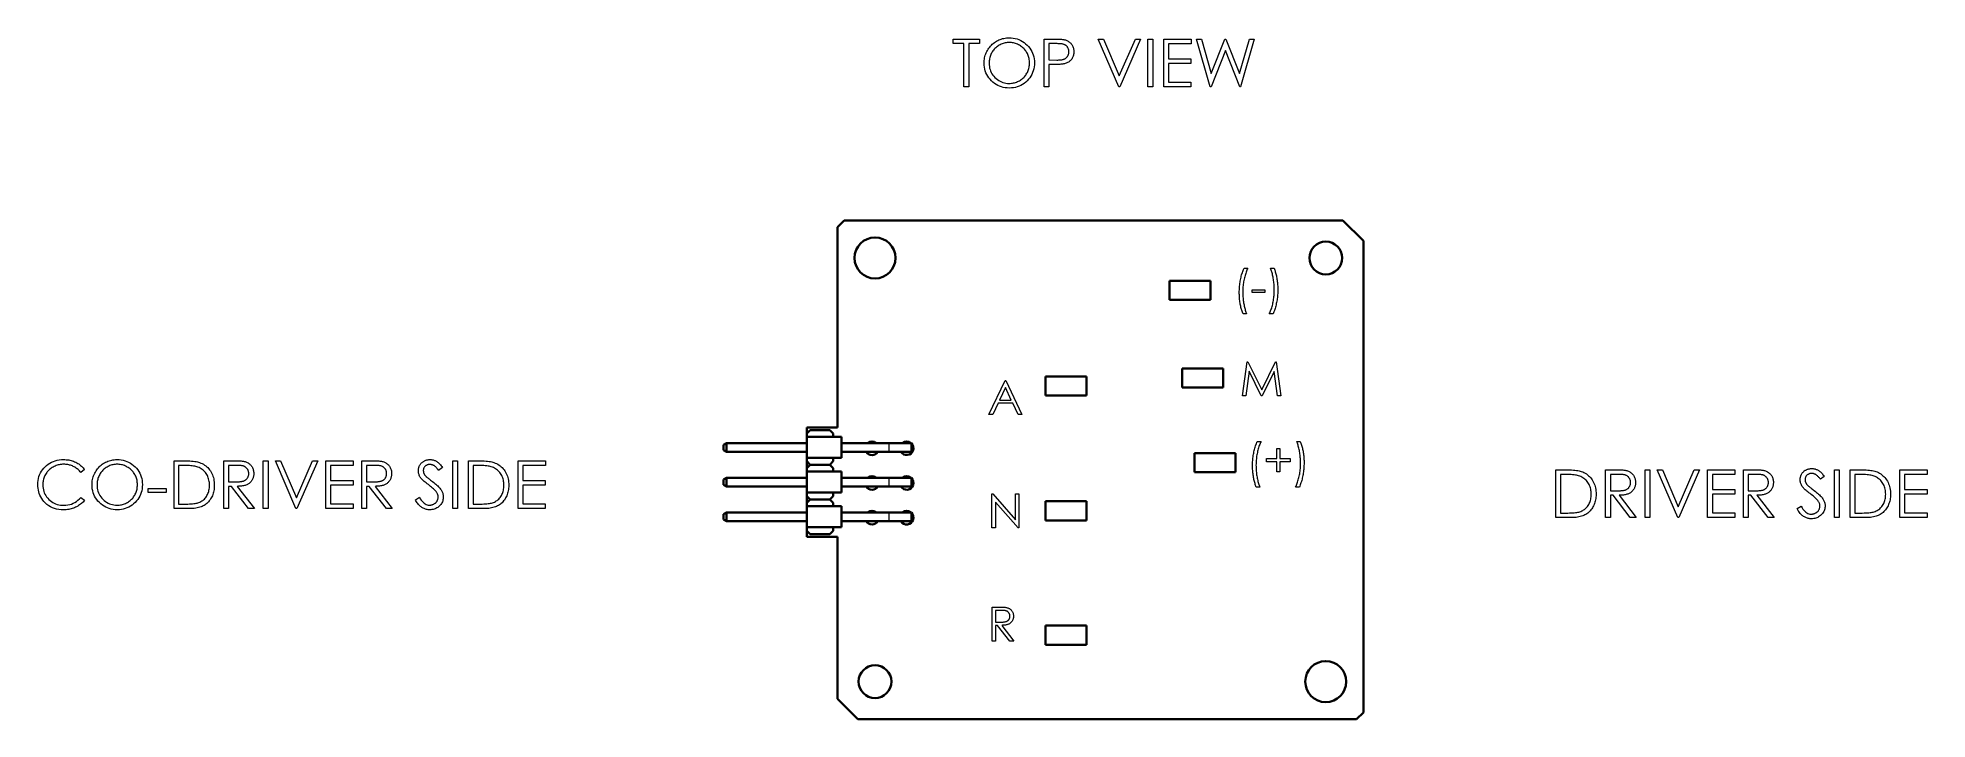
# Model space of a CAD drawing. Extents: x 75 to 213, y 87 to 137.
import ezdxf

# ---------------------------------------------------------------- set-up
doc = ezdxf.new("R2010")
doc.units = 0

msp = doc.modelspace()

# ---------------------------------------------------------------- linework, layer by layer
at = {"color": 7, "lineweight": 35}
for p, q in [((133.925003, 123.25), (133.425003, 122.75)), ((133.925003, 123.25), (170.425003, 123.25)), ((170.425003, 123.25), (171.925003, 121.75)), ((133.425003, 108.099998), (133.425003, 122.75)), ((171.925003, 121.75), (171.925003, 87.25)), ((157.725006, 118.830002), (160.725006, 118.830002)), ((157.725006, 117.43), (157.725006, 118.830002)), ((160.725006, 118.830002), (160.725006, 117.43)), ((160.725006, 117.43), (157.725006, 117.43)), ((158.665009, 112.419998), (161.665009, 112.419998)), ((158.665009, 111.020004), (158.665009, 112.419998)), ((161.665009, 112.419998), (161.665009, 111.020004)), ((148.665009, 111.830002), (151.665009, 111.830002)), ((148.665009, 110.43), (148.665009, 111.830002)), ((151.665009, 111.830002), (151.665009, 110.43)), ((161.665009, 111.020004), (158.665009, 111.020004)), ((151.665009, 110.43), (148.665009, 110.43)), ((133.425003, 108.099998), (131.175003, 108.099998)), ((131.175003, 108.099998), (131.175003, 106.959999)), ((131.175003, 107.660004), (131.425003, 107.910004)), ((131.425003, 107.910004), (132.865005, 107.910004)), ((132.865005, 107.910004), (133.115005, 107.660004)), ((125.075005, 106.834999), (125.291512, 106.959999)), ((125.075005, 106.834999), (125.075005, 106.445)), ((125.291512, 106.959999), (125.291512, 106.32)), ((125.291512, 106.959999), (131.175003, 106.959999)), ((125.291512, 106.959999), (131.175003, 106.959999)), ((131.175003, 107.410004), (131.175003, 107.660004)), ((131.175003, 107.410004), (131.175003, 105.870003)), ((131.175003, 107.410004), (133.115005, 107.410004)), ((133.115005, 107.410004), (133.115005, 107.660004)), ((133.714996, 107.410004), (133.115005, 107.410004)), ((133.714996, 107.410004), (133.714996, 105.870003)), ((133.714996, 106.959999), (137.195007, 106.959999)), ((133.714996, 106.959999), (134.654999, 106.959999)), ((136.294998, 106.959999), (134.654999, 106.959999)), ((138.835007, 106.959999), (137.195007, 106.959999)), ((138.835007, 106.959999), (138.835007, 106.32)), ((125.075005, 106.445), (125.291512, 106.32)), ((125.291512, 106.32), (131.175003, 106.32)), ((131.175003, 106.32), (131.175003, 104.419998)), ((131.175003, 105.870003), (133.115005, 105.870003)), ((131.175003, 105.620003), (131.175003, 105.870003)), ((131.175003, 105.620003), (131.425003, 105.370003)), ((131.175003, 105.120003), (131.425003, 105.370003)), ((131.425003, 105.370003), (132.865005, 105.370003)), ((132.865005, 105.370003), (133.115005, 105.620003)), ((132.865005, 105.370003), (133.115005, 105.120003)), ((133.115005, 105.620003), (133.115005, 105.870003)), ((133.714996, 105.870003), (133.115005, 105.870003)), ((133.714996, 106.32), (137.195007, 106.32)), ((137.195007, 106.32), (138.835007, 106.32)), ((159.574997, 106.220001), (162.574997, 106.220001)), ((159.574997, 104.82), (159.574997, 106.220001)), ((162.574997, 106.220001), (162.574997, 104.82)), ((125.075005, 104.294998), (125.291512, 104.419998)), ((125.075005, 104.294998), (125.075005, 103.904999)), ((125.075005, 103.904999), (125.291512, 103.779999)), ((125.291512, 104.419998), (125.291512, 103.779999)), ((125.291512, 104.419998), (131.175003, 104.419998)), ((125.291512, 104.419998), (131.175003, 104.419998)), ((125.291512, 103.779999), (131.175003, 103.779999)), ((131.175003, 104.870003), (131.175003, 105.120003)), ((131.175003, 104.870003), (131.175003, 103.330002)), ((131.175003, 104.870003), (133.115005, 104.870003)), ((131.175003, 103.779999), (131.175003, 101.879997)), ((133.115005, 104.870003), (133.115005, 105.120003)), ((133.714996, 104.870003), (133.115005, 104.870003)), ((133.714996, 104.870003), (133.714996, 103.330002)), ((133.714996, 104.419998), (137.195007, 104.419998)), ((133.714996, 104.419998), (134.654999, 104.419998)), ((133.714996, 103.779999), (137.195007, 103.779999)), ((136.294998, 104.419998), (134.654999, 104.419998)), ((138.835007, 104.419998), (137.195007, 104.419998)), ((137.195007, 103.779999), (138.835007, 103.779999)), ((138.835007, 104.419998), (138.835007, 103.779999)), ((162.574997, 104.82), (159.574997, 104.82)), ((131.175003, 103.330002), (133.115005, 103.330002)), ((131.175003, 103.080002), (131.175003, 103.330002)), ((131.175003, 103.080002), (131.425003, 102.830002)), ((131.175003, 102.580002), (131.425003, 102.830002)), ((131.175003, 102.330002), (131.175003, 102.580002)), ((131.425003, 102.830002), (132.865005, 102.830002)), ((132.865005, 102.830002), (133.115005, 103.080002)), ((132.865005, 102.830002), (133.115005, 102.580002)), ((133.115005, 103.080002), (133.115005, 103.330002)), ((133.714996, 103.330002), (133.115005, 103.330002)), ((133.115005, 102.330002), (133.115005, 102.580002)), ((148.665009, 102.700005), (151.665009, 102.700005)), ((148.665009, 101.300003), (148.665009, 102.700005)), ((151.665009, 102.700005), (151.665009, 101.300003)), ((125.075005, 101.755005), (125.291512, 101.880005)), ((125.075005, 101.755005), (125.075005, 101.365005)), ((125.075005, 101.365005), (125.291512, 101.240005)), ((125.291512, 101.880005), (125.291512, 101.240005)), ((125.291512, 101.880005), (131.175003, 101.880005)), ((125.291512, 101.880005), (131.175003, 101.880005)), ((125.291512, 101.240005), (131.175003, 101.240005)), ((131.175003, 102.330002), (131.175003, 100.790001)), ((131.175003, 102.330002), (133.115005, 102.330002)), ((131.175003, 101.239998), (131.175003, 100.099998)), ((133.714996, 102.330002), (133.115005, 102.330002)), ((133.714996, 102.330002), (133.714996, 100.790001)), ((133.714996, 101.880005), (137.195007, 101.880005)), ((133.714996, 101.880005), (134.654999, 101.880005)), ((133.714996, 101.240005), (137.195007, 101.240005)), ((136.294998, 101.880005), (134.654999, 101.880005)), ((138.835007, 101.880005), (137.195007, 101.880005)), ((137.195007, 101.240005), (138.835007, 101.240005)), ((138.835007, 101.880005), (138.835007, 101.240005)), ((151.665009, 101.300003), (148.665009, 101.300003)), ((131.175003, 100.540001), (131.175003, 100.790001)), ((131.175003, 100.790001), (133.115005, 100.790001)), ((131.175003, 100.540001), (131.425003, 100.290001)), ((131.175003, 100.099998), (133.425003, 100.099998)), ((131.425003, 100.290001), (132.865005, 100.290001)), ((132.865005, 100.290001), (133.115005, 100.540001)), ((133.115005, 100.540001), (133.115005, 100.790001)), ((133.714996, 100.790001), (133.115005, 100.790001)), ((133.425003, 88.25), (133.425003, 100.099998)), ((148.665009, 93.599998), (151.665009, 93.599998)), ((148.665009, 92.200005), (148.665009, 93.599998)), ((151.665009, 93.599998), (151.665009, 92.200005)), ((151.665009, 92.200005), (148.665009, 92.200005)), ((133.425003, 88.25), (134.925003, 86.75)), ((171.925003, 87.25), (171.425003, 86.75)), ((171.425003, 86.75), (134.925003, 86.75))]:
    msp.add_line(p, q, dxfattribs=at)
at = {"color": 7, "lineweight": 13}
for p, q in [((137.195007, 106.959999), (137.195007, 106.32)), ((137.195007, 104.419998), (137.195007, 103.779999)), ((137.195007, 101.880005), (137.195007, 101.240005))]:
    msp.add_line(p, q, dxfattribs=at)
for points in [[(141.893677, 136.182465), (141.893677, 136.522705), (143.813797, 136.522705), (143.813797, 136.182465), (143.033371, 136.182465), (143.033371, 133.022705), (142.676468, 133.022705), (142.676468, 136.182465)], [(145.983749, 136.610733), (146.140091, 136.605438), (146.29126, 136.589523), (146.437225, 136.562988), (146.578003, 136.525848), (146.713608, 136.478088), (146.844025, 136.419724), (146.969238, 136.350754), (147.089279, 136.271164), (147.204132, 136.180954), (147.313797, 136.080154), (147.415512, 135.971573), (147.506516, 135.858109), (147.586823, 135.739731), (147.656418, 135.61647), (147.715302, 135.488297), (147.763489, 135.355209), (147.800964, 135.217239), (147.827728, 135.074356), (147.843796, 134.926575), (147.849152, 134.773895), (147.843811, 134.622528), (147.827774, 134.475815), (147.801071, 134.333771), (147.763687, 134.196381), (147.715607, 134.06366), (147.656845, 133.935608), (147.587402, 133.81221), (147.507278, 133.693481), (147.416473, 133.579422), (147.314987, 133.470016), (147.205811, 133.368301), (147.091949, 133.277298), (146.973389, 133.196991), (146.850159, 133.127396), (146.722229, 133.068512), (146.589615, 133.020325), (146.452316, 132.982849), (146.310333, 132.956085), (146.163666, 132.940018), (146.012299, 132.934677), (145.859116, 132.940002), (145.710785, 132.955994), (145.567322, 132.982635), (145.428696, 133.019943), (145.294937, 133.067917), (145.166016, 133.126541), (145.041962, 133.195831), (144.92276, 133.275772), (144.808411, 133.366379), (144.698914, 133.467636), (144.597198, 133.576477), (144.50618, 133.689774), (144.425873, 133.807556), (144.356277, 133.92981), (144.297394, 134.056519), (144.249207, 134.187729), (144.211746, 134.323395), (144.184967, 134.463531), (144.168915, 134.608154), (144.163559, 134.757233), (144.166, 134.857391), (144.173309, 134.956055), (144.185501, 135.053253), (144.202576, 135.148972), (144.224533, 135.243225), (144.251358, 135.335983), (144.283066, 135.427277), (144.319641, 135.517105), (144.361099, 135.605453), (144.40744, 135.692322), (144.457993, 135.776581), (144.512085, 135.857117), (144.569717, 135.933899), (144.630905, 136.006958), (144.695633, 136.076279), (144.763916, 136.141876), (144.835724, 136.20372), (144.911102, 136.261841), (144.990005, 136.316208), (145.072464, 136.366852), (145.157379, 136.413193), (145.243683, 136.454651), (145.33136, 136.491241), (145.42041, 136.522949), (145.510849, 136.549774), (145.602676, 136.571716), (145.695877, 136.588791), (145.790451, 136.600983), (145.886414, 136.608307)], [(146.000397, 136.268112), (145.923248, 136.266098), (145.846893, 136.260025), (145.771347, 136.249908), (145.696609, 136.235764), (145.622681, 136.21756), (145.549561, 136.195313), (145.477264, 136.169022), (145.405762, 136.138687), (145.335068, 136.104294), (145.265182, 136.065872), (145.197235, 136.024017), (145.132324, 135.979355), (145.070465, 135.9319), (145.011642, 135.881622), (144.955872, 135.828537), (144.903152, 135.772644), (144.85347, 135.713943), (144.806839, 135.652435), (144.763245, 135.58812), (144.722702, 135.521011), (144.685638, 135.451691), (144.652466, 135.380814), (144.623199, 135.308365), (144.597839, 135.234344), (144.57637, 135.158752), (144.558807, 135.081589), (144.545151, 135.002853), (144.5354, 134.922562), (144.529541, 134.840683), (144.527588, 134.757233), (144.531921, 134.634506), (144.544876, 134.51564), (144.566467, 134.400665), (144.596695, 134.289551), (144.635559, 134.182327), (144.68306, 134.078979), (144.739197, 133.979523), (144.803986, 133.883926), (144.877396, 133.792221), (144.959442, 133.704391), (145.047592, 133.622787), (145.139282, 133.549774), (145.234512, 133.485352), (145.333282, 133.42952), (145.435608, 133.382278), (145.541473, 133.343628), (145.650894, 133.313568), (145.763855, 133.292099), (145.880356, 133.279205), (146.000397, 133.274918), (146.081177, 133.276886), (146.160721, 133.282806), (146.239059, 133.292694), (146.316193, 133.306519), (146.392105, 133.32428), (146.466797, 133.346008), (146.540283, 133.371689), (146.612564, 133.401306), (146.683624, 133.434875), (146.753464, 133.472397), (146.821182, 133.513351), (146.885849, 133.557205), (146.947479, 133.603958), (147.006058, 133.65361), (147.061584, 133.706161), (147.114075, 133.761627), (147.163513, 133.819992), (147.209915, 133.881271), (147.253265, 133.945435), (147.293564, 134.012512), (147.330414, 134.081787), (147.363373, 134.152603), (147.392471, 134.22493), (147.417679, 134.298782), (147.439011, 134.374161), (147.456467, 134.451065), (147.470032, 134.529495), (147.479736, 134.609436), (147.48555, 134.690903), (147.487488, 134.773895), (147.48555, 134.856369), (147.479736, 134.937256), (147.470032, 135.016556), (147.456467, 135.094254), (147.439011, 135.170349), (147.417679, 135.244858), (147.392471, 135.31778), (147.363388, 135.389099), (147.330414, 135.458817), (147.293564, 135.526947), (147.253204, 135.592941), (147.209671, 135.65625), (147.162979, 135.716858), (147.113129, 135.77478), (147.060104, 135.830017), (147.003906, 135.882568), (146.944565, 135.932434), (146.88205, 135.979599), (146.81636, 136.024078), (146.747513, 136.065872), (146.676651, 136.104294), (146.60495, 136.138687), (146.532379, 136.169022), (146.458954, 136.195313), (146.384659, 136.21756), (146.309525, 136.235764), (146.233536, 136.249908), (146.156677, 136.260025), (146.078964, 136.266098)], [(148.548676, 136.522705), (149.245819, 136.522705), (149.361832, 136.522186), (149.470047, 136.520615), (149.57045, 136.51799), (149.663055, 136.514328), (149.747849, 136.509613), (149.824844, 136.50386), (149.894043, 136.497055), (149.955429, 136.489197), (150.009003, 136.480301), (150.054794, 136.470367), (150.113647, 136.454056), (150.170334, 136.434616), (150.224823, 136.412079), (150.277115, 136.386414), (150.327225, 136.357635), (150.375137, 136.325745), (150.420868, 136.290726), (150.464417, 136.252609), (150.505768, 136.211365), (150.544937, 136.166992), (150.5811, 136.119904), (150.613449, 136.070435), (150.642014, 136.018631), (150.666748, 135.964462), (150.687683, 135.907944), (150.704819, 135.849075), (150.71814, 135.787842), (150.727661, 135.724243), (150.733368, 135.65831), (150.735275, 135.590012), (150.733429, 135.521286), (150.727859, 135.455002), (150.718567, 135.391174), (150.705582, 135.329803), (150.688873, 135.270874), (150.668472, 135.214401), (150.644333, 135.160385), (150.616501, 135.10881), (150.584946, 135.059692), (150.549683, 135.013016), (150.511169, 134.969055), (150.469833, 134.92807), (150.425705, 134.89006), (150.378754, 134.855026), (150.32901, 134.822968), (150.276443, 134.793884), (150.221085, 134.767761), (150.162903, 134.744629), (150.101929, 134.724457), (150.038132, 134.707275), (149.986404, 134.696426), (149.926392, 134.686722), (149.858109, 134.678146), (149.78154, 134.670731), (149.696701, 134.664444), (149.603577, 134.659302), (149.502167, 134.655304), (149.392471, 134.652451), (149.274506, 134.650742), (149.148254, 134.650177), (148.898438, 134.650177), (148.898438, 133.022705), (148.548676, 133.022705)], [(148.898438, 136.182465), (148.898438, 134.992798), (149.490891, 134.985657), (149.560822, 134.986313), (149.626892, 134.988266), (149.689102, 134.991547), (149.747467, 134.996124), (149.801987, 135.002014), (149.852646, 135.009216), (149.899445, 135.017715), (149.942383, 135.027527), (149.981476, 135.038651), (150.016724, 135.051086), (150.049316, 135.064987), (150.08049, 135.08049), (150.110229, 135.097626), (150.138535, 135.116379), (150.165421, 135.136749), (150.190887, 135.158722), (150.21492, 135.182327), (150.237518, 135.20755), (150.258698, 135.23439), (150.278442, 135.262848), (150.296524, 135.292465), (150.312714, 135.322754), (150.326981, 135.353745), (150.339355, 135.385437), (150.349823, 135.417801), (150.358398, 135.450867), (150.365051, 135.484619), (150.369812, 135.519058), (150.372665, 135.554184), (150.373627, 135.590012), (150.372665, 135.624924), (150.369812, 135.659241), (150.365051, 135.692978), (150.358398, 135.726105), (150.349823, 135.758636), (150.339355, 135.790588), (150.326981, 135.82193), (150.312714, 135.852692), (150.296524, 135.882843), (150.278442, 135.912399), (150.258804, 135.940826), (150.237946, 135.96756), (150.215881, 135.992599), (150.192596, 136.015961), (150.168106, 136.037613), (150.142395, 136.057587), (150.115479, 136.075882), (150.087341, 136.092468), (150.057983, 136.107376), (150.02742, 136.120605), (149.994263, 136.132355), (149.957138, 136.142868), (149.916031, 136.152145), (149.870956, 136.160187), (149.821915, 136.166992), (149.76889, 136.172562), (149.711884, 136.176895), (149.650925, 136.179993), (149.585968, 136.181839), (149.517059, 136.182465)], [(152.517395, 136.522705), (152.898087, 136.522705), (154.056824, 133.817398), (155.236984, 136.522705), (155.617676, 136.522705), (154.094894, 133.022705), (154.018753, 133.022705)], [(156.155396, 136.522705), (156.505157, 136.522705), (156.505157, 133.022705), (156.155396, 133.022705)], [(157.309372, 136.522705), (159.315155, 136.522705), (159.315155, 136.177704), (157.659134, 136.177704), (157.659134, 135.083206), (159.300873, 135.083206), (159.300873, 134.740585), (157.659134, 134.740585), (157.659134, 133.367706), (159.300873, 133.367706), (159.300873, 133.022705), (157.309372, 133.022705)], [(159.722015, 136.522705), (160.081299, 136.522705), (160.792725, 134.00061), (161.796799, 136.522705), (161.868179, 136.522705), (162.860367, 134.00061), (163.58606, 136.522705), (163.942963, 136.522705), (162.938873, 133.022705), (162.872253, 133.022705), (161.834869, 135.670898), (160.776062, 133.022705), (160.709442, 133.022705)], [(163.188995, 119.743858), (163.46431, 119.743858), (163.431671, 119.6744), (163.400345, 119.602661), (163.370346, 119.528648), (163.341675, 119.452362), (163.314331, 119.373787), (163.288315, 119.292946), (163.263611, 119.209824), (163.24025, 119.12442), (163.218201, 119.036743), (163.197495, 118.946785), (163.178436, 118.8554), (163.161392, 118.763443), (163.146347, 118.670898), (163.133316, 118.577782), (163.122284, 118.484093), (163.113266, 118.389816), (163.106247, 118.294968), (163.101227, 118.199539), (163.098221, 118.103531), (163.097214, 118.00695), (163.097977, 117.917534), (163.100235, 117.828766), (163.104019, 117.740646), (163.109314, 117.653175), (163.116119, 117.566345), (163.124435, 117.480164), (163.134277, 117.394623), (163.145615, 117.309738), (163.158478, 117.225487), (163.172836, 117.141891), (163.188538, 117.059616), (163.205368, 116.979347), (163.223343, 116.901085), (163.242462, 116.824829), (163.262711, 116.750572), (163.284088, 116.678329), (163.306625, 116.608086), (163.330292, 116.539848), (163.355087, 116.473618), (163.381042, 116.409393), (163.119308, 116.409393), (163.094666, 116.47097), (163.071045, 116.534683), (163.048431, 116.60054), (163.026855, 116.668541), (163.006287, 116.738678), (162.98674, 116.810959), (162.968216, 116.885384), (162.950714, 116.961945), (162.934235, 117.040649), (162.918762, 117.121498), (162.904556, 117.203751), (162.891846, 117.28669), (162.88063, 117.370308), (162.870911, 117.454605), (162.862686, 117.539581), (162.855957, 117.625237), (162.850723, 117.711571), (162.84697, 117.798584), (162.844727, 117.886284), (162.843979, 117.974655), (162.844864, 118.069923), (162.847519, 118.164696), (162.851944, 118.25898), (162.858124, 118.352768), (162.866074, 118.44606), (162.875793, 118.538864), (162.887283, 118.631172), (162.900543, 118.722992), (162.915573, 118.814316), (162.932358, 118.905144), (162.950836, 118.995056), (162.970901, 119.083633), (162.992569, 119.17086), (163.015839, 119.256744), (163.04071, 119.341286), (163.067169, 119.424484), (163.09523, 119.506348), (163.124878, 119.586861), (163.156143, 119.666031)], [(165.316788, 116.409393), (165.041473, 116.409393), (165.074432, 116.478851), (165.106018, 116.550591), (165.13623, 116.624603), (165.165054, 116.700897), (165.19252, 116.779465), (165.218597, 116.860313), (165.243301, 116.943436), (165.266617, 117.028839), (165.288574, 117.116516), (165.309143, 117.206474), (165.328033, 117.297852), (165.34494, 117.389816), (165.359848, 117.482353), (165.372772, 117.57547), (165.383713, 117.669167), (165.392654, 117.763443), (165.399612, 117.858292), (165.404587, 117.95372), (165.407578, 118.049728), (165.408569, 118.146309), (165.407806, 118.235718), (165.405548, 118.324486), (165.401764, 118.412605), (165.396469, 118.500084), (165.389664, 118.586914), (165.381348, 118.673096), (165.371506, 118.758629), (165.360168, 118.843521), (165.347305, 118.927765), (165.332932, 119.011368), (165.317245, 119.093643), (165.300415, 119.173912), (165.28244, 119.252174), (165.263321, 119.32843), (165.243073, 119.402679), (165.221695, 119.47493), (165.199158, 119.545174), (165.175491, 119.613403), (165.150696, 119.679634), (165.124741, 119.743858), (165.386475, 119.743858), (165.411438, 119.682281), (165.435318, 119.618538), (165.45813, 119.552643), (165.479874, 119.484581), (165.500549, 119.414368), (165.520157, 119.341995), (165.538696, 119.267456), (165.556152, 119.190765), (165.57254, 119.111916), (165.58786, 119.030914), (165.601913, 118.948494), (165.614487, 118.86541), (165.625565, 118.78167), (165.635178, 118.697258), (165.643311, 118.61219), (165.649963, 118.526459), (165.655136, 118.440063), (165.658844, 118.353004), (165.661057, 118.265282), (165.661804, 118.176903), (165.660919, 118.081955), (165.658264, 117.987473), (165.653839, 117.893448), (165.647659, 117.799881), (165.639709, 117.706772), (165.629974, 117.61412), (165.6185, 117.521927), (165.60524, 117.430199), (165.59021, 117.338921), (165.573425, 117.248108), (165.554947, 117.158195), (165.534882, 117.069626), (165.513214, 116.982399), (165.489944, 116.896515), (165.465073, 116.811974), (165.438614, 116.728767), (165.410553, 116.646912), (165.380905, 116.566399), (165.34964, 116.487228)], [(163.785522, 118.176903), (164.720261, 118.176903), (164.720261, 117.969559), (163.785522, 117.969559)], [(163.076584, 110.411926), (163.431778, 112.911926), (163.472565, 112.911926), (164.488876, 110.860603), (165.494995, 112.911926), (165.535782, 112.911926), (165.894394, 110.411926), (165.647964, 110.411926), (165.403229, 112.199829), (164.51947, 110.411926), (164.456589, 110.411926), (163.560944, 112.213425), (163.317917, 110.411926)], [(145.756516, 111.542641), (146.922394, 109.042641), (146.65387, 109.042641), (146.261276, 109.865211), (145.183777, 109.865211), (144.792892, 109.042641), (144.514175, 109.042641), (145.695343, 111.542641)], [(145.725937, 111.01239), (145.295944, 110.106544), (146.150818, 110.106544)], [(164.158295, 107.066849), (164.433609, 107.066849), (164.40097, 106.997391), (164.369644, 106.925659), (164.339645, 106.851639), (164.310974, 106.775352), (164.28363, 106.696777), (164.257614, 106.615936), (164.23291, 106.532814), (164.209549, 106.447411), (164.1875, 106.359734), (164.166794, 106.269775), (164.147736, 106.178391), (164.130692, 106.086433), (164.115646, 105.993889), (164.102615, 105.900772), (164.091583, 105.807083), (164.082565, 105.712807), (164.075546, 105.617958), (164.070526, 105.52253), (164.06752, 105.426521), (164.066513, 105.329941), (164.067276, 105.240524), (164.069534, 105.151764), (164.073318, 105.063637), (164.078613, 104.976166), (164.085419, 104.889336), (164.093735, 104.803154), (164.103577, 104.717613), (164.114914, 104.632729), (164.127777, 104.548477), (164.142136, 104.464882), (164.157837, 104.382607), (164.174667, 104.302338), (164.192642, 104.224075), (164.211761, 104.14782), (164.23201, 104.073563), (164.253387, 104.00132), (164.275925, 103.931076), (164.299591, 103.862839), (164.324387, 103.796608), (164.350342, 103.732384), (164.088608, 103.732384), (164.063965, 103.793961), (164.040344, 103.857674), (164.017731, 103.923531), (163.996155, 103.991531), (163.975586, 104.061668), (163.956039, 104.133949), (163.937515, 104.208374), (163.920013, 104.284935), (163.903534, 104.36364), (163.888062, 104.444489), (163.873856, 104.526741), (163.861145, 104.60968), (163.84993, 104.693298), (163.84021, 104.777596), (163.831985, 104.862572), (163.825256, 104.948227), (163.820023, 105.034561), (163.816269, 105.121574), (163.814026, 105.209274), (163.813278, 105.297646), (163.814163, 105.392914), (163.816818, 105.487686), (163.821243, 105.58197), (163.827423, 105.675758), (163.835373, 105.769051), (163.845093, 105.861855), (163.856583, 105.954163), (163.869843, 106.045982), (163.884872, 106.137306), (163.901657, 106.228134), (163.920135, 106.318047), (163.940201, 106.406624), (163.961868, 106.493851), (163.985138, 106.579735), (164.01001, 106.664276), (164.036469, 106.747475), (164.064529, 106.829338), (164.094177, 106.909851), (164.125443, 106.989021)], [(165.582489, 105.8228), (165.582489, 106.560394), (165.815323, 106.560394), (165.815323, 105.8228), (166.559723, 105.8228), (166.559723, 105.589966), (165.815323, 105.589966), (165.815323, 104.852371), (165.582489, 104.852371), (165.582489, 105.589966), (164.839798, 105.589966), (164.839798, 105.8228)], [(167.239532, 103.732384), (166.964203, 103.732384), (166.997162, 103.801842), (167.028748, 103.873581), (167.05896, 103.947594), (167.087799, 104.023888), (167.11525, 104.102455), (167.141327, 104.183304), (167.166031, 104.266426), (167.189362, 104.35183), (167.211304, 104.439507), (167.231873, 104.529465), (167.250763, 104.620842), (167.26767, 104.712807), (167.282578, 104.805344), (167.295502, 104.89846), (167.306442, 104.992157), (167.315399, 105.086433), (167.322357, 105.181282), (167.327316, 105.276711), (167.330307, 105.372719), (167.331299, 105.469299), (167.330551, 105.558708), (167.328278, 105.647476), (167.324493, 105.735596), (167.319199, 105.823074), (167.312393, 105.909904), (167.304077, 105.996086), (167.294235, 106.081619), (167.282898, 106.166512), (167.270035, 106.250755), (167.255676, 106.334358), (167.239975, 106.416634), (167.223145, 106.496902), (167.20517, 106.575165), (167.186066, 106.651421), (167.165802, 106.72567), (167.144424, 106.79792), (167.121887, 106.868164), (167.098221, 106.936394), (167.073425, 107.002625), (167.047485, 107.066849), (167.309204, 107.066849), (167.334167, 107.005272), (167.358047, 106.941528), (167.380859, 106.875633), (167.402618, 106.807571), (167.423294, 106.737358), (167.442886, 106.664986), (167.461426, 106.590446), (167.478882, 106.513756), (167.495285, 106.434906), (167.510605, 106.353905), (167.524643, 106.271484), (167.537216, 106.1884), (167.548309, 106.10466), (167.557922, 106.020248), (167.56604, 105.935181), (167.572693, 105.849449), (167.577881, 105.763054), (167.581573, 105.675995), (167.583786, 105.588272), (167.584534, 105.499893), (167.583649, 105.404945), (167.580994, 105.310463), (167.576569, 105.216438), (167.570389, 105.122871), (167.562439, 105.029762), (167.552719, 104.937111), (167.541229, 104.844917), (167.527969, 104.753189), (167.512939, 104.661911), (167.496155, 104.571098), (167.477676, 104.481186), (167.457611, 104.392616), (167.435944, 104.305389), (167.412674, 104.219505), (167.387802, 104.134964), (167.361343, 104.051758), (167.333282, 103.969902), (167.303635, 103.889389), (167.272385, 103.810219)], [(78.304649, 105.011101), (78.028648, 104.799339), (77.982048, 104.857384), (77.933617, 104.912552), (77.883354, 104.964836), (77.831261, 105.014244), (77.777336, 105.060768), (77.721573, 105.104416), (77.663979, 105.145187), (77.604561, 105.183083), (77.543304, 105.218094), (77.480209, 105.250221), (77.415581, 105.279381), (77.349686, 105.305473), (77.282524, 105.328491), (77.214111, 105.348442), (77.144432, 105.365326), (77.073486, 105.379135), (77.001289, 105.389877), (76.927826, 105.397552), (76.853104, 105.402161), (76.777122, 105.403694), (76.693985, 105.40168), (76.612091, 105.395653), (76.531433, 105.385597), (76.452011, 105.371521), (76.373825, 105.353432), (76.296875, 105.331314), (76.221169, 105.305176), (76.14669, 105.275017), (76.073456, 105.240837), (76.001457, 105.202637), (75.931686, 105.161049), (75.86512, 105.116699), (75.801773, 105.069588), (75.741631, 105.019714), (75.684708, 104.967087), (75.630997, 104.91169), (75.58049, 104.853546), (75.533203, 104.792633), (75.489128, 104.728958), (75.448265, 104.662529), (75.410965, 104.593872), (75.377594, 104.523529), (75.348152, 104.451492), (75.322632, 104.377769), (75.301041, 104.302361), (75.283371, 104.225258), (75.26963, 104.146461), (75.259819, 104.065979), (75.253929, 103.98381), (75.251968, 103.899956), (75.256355, 103.774063), (75.269524, 103.652405), (75.291473, 103.534988), (75.322205, 103.421799), (75.361717, 103.312851), (75.410004, 103.208138), (75.467072, 103.107658), (75.532921, 103.011414), (75.607544, 102.919403), (75.690956, 102.831635), (75.781044, 102.750259), (75.875732, 102.677452), (75.975014, 102.613213), (76.07888, 102.557533), (76.18734, 102.510422), (76.3004, 102.471878), (76.418045, 102.441895), (76.540283, 102.420486), (76.667114, 102.407631), (76.798531, 102.403351), (76.943176, 102.409111), (77.083008, 102.426384), (77.218033, 102.455177), (77.348259, 102.495483), (77.473671, 102.547302), (77.594276, 102.610641), (77.710083, 102.685493), (77.821075, 102.771866), (77.927269, 102.869751), (78.028648, 102.979149), (78.304649, 102.769768), (78.251007, 102.704659), (78.194778, 102.64257), (78.135948, 102.583504), (78.074524, 102.527458), (78.010506, 102.474434), (77.943901, 102.424431), (77.874695, 102.377449), (77.802895, 102.333496), (77.728508, 102.292557), (77.651527, 102.254646), (77.572327, 102.220062), (77.491302, 102.189117), (77.40844, 102.161812), (77.323746, 102.138153), (77.237221, 102.118126), (77.148865, 102.101746), (77.058678, 102.089005), (76.96666, 102.079903), (76.872803, 102.074448), (76.777122, 102.072624), (76.597313, 102.078743), (76.425262, 102.097084), (76.260971, 102.127655), (76.104431, 102.170464), (75.955658, 102.225494), (75.814629, 102.292763), (75.681366, 102.372253), (75.555855, 102.463974), (75.438103, 102.567932), (75.328102, 102.684113), (75.243568, 102.78952), (75.167931, 102.899208), (75.101189, 103.013176), (75.04335, 103.131432), (74.994408, 103.253967), (74.954361, 103.380783), (74.923218, 103.511887), (74.90097, 103.64727), (74.887619, 103.786934), (74.883171, 103.930885), (74.888557, 104.082153), (74.904724, 104.228539), (74.931671, 104.370049), (74.969398, 104.506683), (75.017899, 104.638435), (75.077179, 104.76532), (75.14724, 104.887314), (75.228081, 105.00444), (75.319695, 105.116684), (75.422089, 105.224052), (75.5326, 105.32373), (75.648552, 105.412926), (75.769958, 105.491623), (75.896812, 105.559822), (76.029114, 105.617531), (76.16687, 105.664749), (76.310066, 105.701477), (76.458717, 105.727707), (76.612816, 105.743446), (76.772362, 105.748695), (76.869438, 105.746758), (76.964615, 105.740936), (77.057884, 105.731239), (77.149246, 105.717667), (77.238708, 105.700218), (77.326271, 105.678886), (77.411926, 105.653679), (77.495682, 105.624588), (77.57753, 105.591621), (77.657471, 105.554779), (77.735039, 105.514435), (77.809753, 105.470978), (77.881607, 105.4244), (77.950607, 105.37471), (78.016754, 105.321899), (78.08004, 105.265976), (78.14048, 105.206932), (78.198059, 105.144775), (78.252785, 105.079498)], [(80.674469, 105.748695), (80.830818, 105.743393), (80.981972, 105.72747), (81.127945, 105.700943), (81.26873, 105.663803), (81.404327, 105.616051), (81.534744, 105.557686), (81.659966, 105.488708), (81.780006, 105.409119), (81.894852, 105.318916), (82.004517, 105.218102), (82.106232, 105.109535), (82.197243, 104.996063), (82.277542, 104.877693), (82.347137, 104.754417), (82.406029, 104.626244), (82.454208, 104.493172), (82.491684, 104.355194), (82.518456, 104.212311), (82.534515, 104.064529), (82.539864, 103.91185), (82.534523, 103.760475), (82.518501, 103.61377), (82.491791, 103.471718), (82.454399, 103.334335), (82.406326, 103.201622), (82.347565, 103.073563), (82.27813, 102.950172), (82.198006, 102.831444), (82.107193, 102.717377), (82.005707, 102.607971), (81.89653, 102.506256), (81.782669, 102.415245), (81.664116, 102.334946), (81.540878, 102.26535), (81.412956, 102.206459), (81.280342, 102.158279), (81.143044, 102.120804), (81.001053, 102.09404), (80.854385, 102.07798), (80.703018, 102.072624), (80.549843, 102.077957), (80.401512, 102.093941), (80.258041, 102.12059), (80.119415, 102.157898), (79.985649, 102.205864), (79.856743, 102.264496), (79.732681, 102.333778), (79.61348, 102.413727), (79.499123, 102.504333), (79.389626, 102.605598), (79.28791, 102.714424), (79.196899, 102.827728), (79.1166, 102.945503), (79.047005, 103.067757), (78.988113, 103.194481), (78.939934, 103.325676), (78.902458, 103.461349), (78.875694, 103.601486), (78.859634, 103.746101), (78.854279, 103.895195), (78.85672, 103.995338), (78.864037, 104.094009), (78.876228, 104.191208), (78.893303, 104.286926), (78.915253, 104.381172), (78.942078, 104.473946), (78.973778, 104.565239), (79.010361, 104.65506), (79.051819, 104.743401), (79.09816, 104.830269), (79.148712, 104.914536), (79.202805, 104.995064), (79.260445, 105.071861), (79.321625, 105.144913), (79.38636, 105.214241), (79.454636, 105.279823), (79.526451, 105.341675), (79.601814, 105.399788), (79.680725, 105.45417), (79.763184, 105.504814), (79.848099, 105.551147), (79.934402, 105.592613), (80.022079, 105.629196), (80.111137, 105.660896), (80.201576, 105.687721), (80.293396, 105.709671), (80.386597, 105.726746), (80.481171, 105.738937), (80.577133, 105.746254)], [(80.691124, 105.406075), (80.61396, 105.404045), (80.537613, 105.39798), (80.462067, 105.387871), (80.387329, 105.373711), (80.313408, 105.355507), (80.240288, 105.333267), (80.167976, 105.306969), (80.096481, 105.276634), (80.025795, 105.242256), (79.95591, 105.203827), (79.887955, 105.161972), (79.823051, 105.117317), (79.761185, 105.069847), (79.70237, 105.019569), (79.646599, 104.966492), (79.593872, 104.910599), (79.544189, 104.851898), (79.497559, 104.790398), (79.453964, 104.726082), (79.413422, 104.658958), (79.37635, 104.589653), (79.343185, 104.518768), (79.313919, 104.44632), (79.288551, 104.372299), (79.26709, 104.296707), (79.249535, 104.219543), (79.235878, 104.140816), (79.22612, 104.060509), (79.220268, 103.978638), (79.218315, 103.895195), (79.222633, 103.772453), (79.235588, 103.653595), (79.257187, 103.538612), (79.287415, 103.427513), (79.326279, 103.32029), (79.373779, 103.216942), (79.429924, 103.11747), (79.494698, 103.021881), (79.568115, 102.930176), (79.650162, 102.842339), (79.738312, 102.760742), (79.829994, 102.687729), (79.925232, 102.623306), (80.02401, 102.567482), (80.126328, 102.520233), (80.232201, 102.481583), (80.341614, 102.451523), (80.454575, 102.430046), (80.571075, 102.41716), (80.691124, 102.412872), (80.771889, 102.414841), (80.85144, 102.420769), (80.929787, 102.430641), (81.006912, 102.444466), (81.082825, 102.462242), (81.157524, 102.483963), (81.231003, 102.509636), (81.303276, 102.539261), (81.374336, 102.57283), (81.444183, 102.610352), (81.511902, 102.651299), (81.576569, 102.695152), (81.638191, 102.741905), (81.696777, 102.791565), (81.752304, 102.844124), (81.804794, 102.899582), (81.85424, 102.957954), (81.900635, 103.019218), (81.943985, 103.083389), (81.984291, 103.150459), (82.021133, 103.219749), (82.0541, 103.290558), (82.083191, 103.362892), (82.108398, 103.436745), (82.12973, 103.512123), (82.147179, 103.58902), (82.160759, 103.667442), (82.170448, 103.747391), (82.17627, 103.828857), (82.178207, 103.91185), (82.17627, 103.994331), (82.170448, 104.075218), (82.160759, 104.154503), (82.147179, 104.232201), (82.12973, 104.308304), (82.108398, 104.382813), (82.083191, 104.455727), (82.0541, 104.527054), (82.021133, 104.596779), (81.984291, 104.664909), (81.943924, 104.730896), (81.900398, 104.794205), (81.853699, 104.854813), (81.803841, 104.912743), (81.750824, 104.967979), (81.694633, 105.020523), (81.635277, 105.070381), (81.572762, 105.117554), (81.50708, 105.162033), (81.438232, 105.203827), (81.367378, 105.242256), (81.29567, 105.276634), (81.223099, 105.306969), (81.149673, 105.333267), (81.075386, 105.355507), (81.000244, 105.373711), (80.924255, 105.387871), (80.847397, 105.39798), (80.769691, 105.404045)], [(84.859718, 102.16066), (84.859718, 105.66066), (85.585411, 105.66066), (85.738144, 105.659401), (85.882263, 105.655617), (86.017761, 105.649307), (86.144653, 105.64048), (86.262932, 105.629135), (86.372589, 105.615265), (86.47364, 105.598869), (86.566078, 105.579956), (86.649902, 105.558517), (86.725113, 105.534554), (86.824722, 105.496246), (86.919891, 105.452705), (87.010597, 105.403931), (87.096863, 105.349922), (87.178673, 105.290672), (87.256042, 105.226196), (87.328957, 105.156479), (87.397423, 105.081528), (87.461433, 105.001343), (87.521004, 104.915932), (87.575478, 104.826202), (87.624214, 104.733101), (87.667221, 104.63662), (87.704498, 104.536758), (87.736038, 104.433517), (87.761841, 104.326904), (87.781906, 104.216904), (87.796242, 104.103531), (87.804848, 103.986778), (87.807709, 103.866646), (87.805435, 103.762733), (87.798622, 103.661354), (87.787262, 103.562492), (87.771355, 103.466156), (87.750908, 103.372337), (87.725906, 103.281044), (87.696373, 103.192268), (87.662285, 103.106018), (87.623657, 103.022285), (87.580482, 102.941078), (87.533684, 102.863228), (87.484169, 102.789566), (87.431946, 102.720085), (87.377007, 102.6548), (87.319351, 102.593697), (87.258987, 102.536781), (87.195915, 102.484062), (87.130127, 102.435524), (87.061623, 102.391167), (86.99041, 102.351006), (86.914925, 102.314842), (86.833611, 102.282478), (86.746468, 102.253929), (86.653496, 102.229187), (86.554695, 102.208244), (86.450066, 102.191116), (86.3396, 102.177788), (86.223312, 102.168274), (86.101196, 102.16256), (85.973244, 102.16066)], [(85.195206, 102.491386), (85.599693, 102.491386), (85.740379, 102.492294), (85.872169, 102.495003), (85.995064, 102.499527), (86.109055, 102.505852), (86.214157, 102.513992), (86.310349, 102.523933), (86.397644, 102.53569), (86.476044, 102.549255), (86.545547, 102.564621), (86.606148, 102.581802), (86.683456, 102.609558), (86.757378, 102.641426), (86.827927, 102.677414), (86.895096, 102.717522), (86.958885, 102.761742), (87.019295, 102.810074), (87.076324, 102.862526), (87.129982, 102.919098), (87.18026, 102.979782), (87.227158, 103.044579), (87.270103, 103.11293), (87.308525, 103.18425), (87.342438, 103.258545), (87.371819, 103.335815), (87.396683, 103.416054), (87.417023, 103.499275), (87.432846, 103.585464), (87.444153, 103.674629), (87.450928, 103.766769), (87.453194, 103.861885), (87.450737, 103.961769), (87.44339, 104.058701), (87.431137, 104.152687), (87.413979, 104.243721), (87.391922, 104.331802), (87.364967, 104.416931), (87.333107, 104.499115), (87.296349, 104.578346), (87.254684, 104.654633), (87.208122, 104.727959), (87.157181, 104.797554), (87.102386, 104.862633), (87.043732, 104.923187), (86.981224, 104.979218), (86.914864, 105.030731), (86.84465, 105.077721), (86.770584, 105.120193), (86.692657, 105.158142), (86.610886, 105.191574), (86.525253, 105.220482), (86.455322, 105.239471), (86.376877, 105.256462), (86.289909, 105.271446), (86.194427, 105.284439), (86.090424, 105.295433), (85.977905, 105.304428), (85.856873, 105.311424), (85.727318, 105.316422), (85.589249, 105.319412), (85.442657, 105.320412), (85.195206, 105.320412)], [(88.504852, 105.66066), (89.202003, 105.66066), (89.314827, 105.660187), (89.420135, 105.65876), (89.517929, 105.65638), (89.6082, 105.653046), (89.690956, 105.648766), (89.76619, 105.643532), (89.833908, 105.637344), (89.894104, 105.630203), (89.946777, 105.622116), (89.991943, 105.613075), (90.053116, 105.597168), (90.111954, 105.578003), (90.168465, 105.55558), (90.222641, 105.529892), (90.27449, 105.500946), (90.323997, 105.468742), (90.371185, 105.433281), (90.416031, 105.394554), (90.458549, 105.35257), (90.498741, 105.307327), (90.535812, 105.259377), (90.568977, 105.209251), (90.598244, 105.156967), (90.623604, 105.102516), (90.645065, 105.045898), (90.662628, 104.987122), (90.676285, 104.92617), (90.686035, 104.86306), (90.691895, 104.797783), (90.693848, 104.730339), (90.692497, 104.673927), (90.688469, 104.618896), (90.681747, 104.565239), (90.672333, 104.512962), (90.660233, 104.462067), (90.645447, 104.41256), (90.627975, 104.364426), (90.607803, 104.317665), (90.584953, 104.272293), (90.55941, 104.228302), (90.531372, 104.186058), (90.501022, 104.145927), (90.468369, 104.107918), (90.433403, 104.072029), (90.396133, 104.038254), (90.356552, 104.006592), (90.314659, 103.977058), (90.270462, 103.949631), (90.223961, 103.924332), (90.175148, 103.901146), (90.123276, 103.880096), (90.067604, 103.861214), (90.008118, 103.844505), (89.944832, 103.829956), (89.877731, 103.817566), (89.806831, 103.80735), (89.732117, 103.799294), (89.653595, 103.793404), (89.571274, 103.78968), (89.485138, 103.788124), (90.743813, 102.16066), (90.310768, 102.16066), (89.054482, 103.788124), (88.854622, 103.788124), (88.854622, 102.16066), (88.504852, 102.16066)], [(88.854622, 105.318039), (88.854622, 104.128372), (89.456589, 104.123611), (89.524719, 104.124275), (89.589218, 104.126274), (89.650063, 104.129608), (89.707275, 104.13427), (89.760849, 104.140266), (89.810776, 104.147591), (89.857071, 104.156258), (89.899719, 104.166245), (89.938728, 104.177574), (89.974098, 104.190231), (90.006905, 104.204353), (90.038239, 104.22007), (90.0681, 104.237381), (90.096489, 104.256279), (90.123398, 104.276779), (90.148834, 104.298874), (90.172791, 104.322556), (90.195282, 104.347839), (90.216286, 104.37471), (90.235825, 104.403183), (90.253677, 104.432793), (90.269653, 104.463097), (90.283752, 104.494087), (90.295975, 104.525764), (90.306313, 104.558136), (90.314766, 104.591194), (90.32135, 104.624947), (90.32605, 104.659386), (90.328865, 104.694519), (90.329803, 104.730339), (90.328857, 104.765236), (90.325996, 104.799484), (90.321243, 104.833092), (90.314575, 104.866058), (90.306015, 104.898384), (90.295547, 104.930061), (90.283173, 104.961098), (90.26889, 104.991493), (90.252716, 105.021248), (90.234634, 105.050362), (90.215004, 105.078331), (90.194183, 105.10466), (90.172173, 105.129341), (90.148979, 105.15239), (90.124588, 105.17379), (90.099014, 105.19355), (90.072243, 105.21167), (90.044289, 105.228142), (90.015137, 105.242981), (89.984802, 105.256172), (89.951828, 105.267929), (89.914757, 105.278442), (89.873589, 105.28772), (89.828339, 105.295761), (89.778992, 105.302567), (89.725548, 105.308136), (89.668015, 105.312469), (89.606392, 105.315559), (89.540672, 105.317413), (89.470863, 105.318039)], [(91.393372, 105.66066), (91.743134, 105.66066), (91.743134, 102.16066), (91.393372, 102.16066)], [(92.278481, 105.66066), (92.659172, 105.66066), (93.817909, 102.95536), (94.998062, 105.66066), (95.378754, 105.66066), (93.85598, 102.16066), (93.779839, 102.16066)], [(95.968826, 105.66066), (97.974609, 105.66066), (97.974609, 105.315659), (96.318588, 105.315659), (96.318588, 104.221161), (97.960327, 104.221161), (97.960327, 103.87854), (96.318588, 103.87854), (96.318588, 102.505661), (97.960327, 102.505661), (97.960327, 102.16066), (95.968826, 102.16066)], [(98.597992, 105.66066), (99.295135, 105.66066), (99.407959, 105.660187), (99.513275, 105.65876), (99.611069, 105.65638), (99.701332, 105.653046), (99.784088, 105.648766), (99.859322, 105.643532), (99.92704, 105.637344), (99.987236, 105.630203), (100.039917, 105.622116), (100.085075, 105.613075), (100.146248, 105.597168), (100.205093, 105.578003), (100.261597, 105.55558), (100.315773, 105.529892), (100.367622, 105.500946), (100.41713, 105.468742), (100.464317, 105.433281), (100.509171, 105.394554), (100.551689, 105.35257), (100.591873, 105.307327), (100.628944, 105.259377), (100.662109, 105.209251), (100.691376, 105.156967), (100.716743, 105.102516), (100.738205, 105.045898), (100.75576, 104.987122), (100.769417, 104.92617), (100.779175, 104.86306), (100.785027, 104.797783), (100.78698, 104.730339), (100.785629, 104.673927), (100.781601, 104.618896), (100.774879, 104.565239), (100.765472, 104.512962), (100.753372, 104.462067), (100.738586, 104.41256), (100.721107, 104.364426), (100.700943, 104.317665), (100.678085, 104.272293), (100.652542, 104.228302), (100.624504, 104.186058), (100.594154, 104.145927), (100.561501, 104.107918), (100.526535, 104.072029), (100.489265, 104.038254), (100.449684, 104.006592), (100.407791, 103.977058), (100.363602, 103.949631), (100.317093, 103.924332), (100.26828, 103.901146), (100.216415, 103.880096), (100.160736, 103.861214), (100.101257, 103.844505), (100.037964, 103.829956), (99.970871, 103.817566), (99.899963, 103.80735), (99.825249, 103.799294), (99.746735, 103.793404), (99.664406, 103.78968), (99.578278, 103.788124), (100.836945, 102.16066), (100.403908, 102.16066), (99.147614, 103.788124), (98.947754, 103.788124), (98.947754, 102.16066), (98.597992, 102.16066)], [(98.947754, 105.318039), (98.947754, 104.128372), (99.549728, 104.123611), (99.617859, 104.124275), (99.68235, 104.126274), (99.743202, 104.129608), (99.800415, 104.13427), (99.853981, 104.140266), (99.903915, 104.147591), (99.950203, 104.156258), (99.992851, 104.166245), (100.03186, 104.177574), (100.06723, 104.190231), (100.100037, 104.204353), (100.131378, 104.22007), (100.16124, 104.237381), (100.189621, 104.256279), (100.21653, 104.276779), (100.241966, 104.298874), (100.26593, 104.322556), (100.288414, 104.347839), (100.309418, 104.37471), (100.328957, 104.403183), (100.346817, 104.432793), (100.362793, 104.463097), (100.376884, 104.494087), (100.389107, 104.525764), (100.399445, 104.558136), (100.407898, 104.591194), (100.414482, 104.624947), (100.419182, 104.659386), (100.421997, 104.694519), (100.422943, 104.730339), (100.421989, 104.765236), (100.419136, 104.799484), (100.414375, 104.833092), (100.407715, 104.866058), (100.399147, 104.898384), (100.388672, 104.930061), (100.376305, 104.961098), (100.36203, 104.991493), (100.345848, 105.021248), (100.327766, 105.050362), (100.308136, 105.078331), (100.287315, 105.10466), (100.265305, 105.129341), (100.242111, 105.15239), (100.21772, 105.17379), (100.192146, 105.19355), (100.165375, 105.21167), (100.137421, 105.228142), (100.108276, 105.242981), (100.077934, 105.256172), (100.04496, 105.267929), (100.007889, 105.278442), (99.966728, 105.28772), (99.921471, 105.295761), (99.872124, 105.302567), (99.81868, 105.308136), (99.761154, 105.312469), (99.699524, 105.315559), (99.633812, 105.317413), (99.564003, 105.318039)], [(102.523895, 102.812599), (102.821304, 102.991051), (102.885101, 102.881195), (102.950836, 102.782906), (103.018532, 102.696175), (103.088173, 102.62101), (103.159767, 102.557411), (103.233315, 102.505379), (103.308807, 102.464905), (103.386261, 102.435997), (103.465652, 102.418648), (103.547005, 102.412872), (103.582001, 102.413689), (103.616577, 102.416153), (103.650719, 102.420258), (103.684433, 102.426003), (103.71772, 102.433388), (103.75058, 102.442421), (103.783012, 102.453094), (103.81501, 102.465408), (103.846588, 102.479362), (103.877731, 102.494957), (103.907928, 102.511932), (103.936646, 102.530029), (103.96389, 102.54924), (103.989655, 102.569572), (104.013947, 102.591019), (104.036766, 102.613586), (104.058105, 102.637276), (104.07798, 102.662079), (104.096367, 102.688004), (104.113289, 102.715042), (104.128654, 102.742813), (104.14241, 102.770912), (104.154541, 102.799347), (104.165062, 102.82811), (104.173958, 102.857208), (104.181244, 102.886642), (104.186905, 102.916405), (104.190948, 102.946503), (104.193375, 102.976936), (104.194183, 103.007706), (104.192993, 103.042847), (104.189423, 103.077843), (104.183479, 103.112701), (104.175148, 103.147415), (104.164444, 103.181992), (104.151352, 103.216415), (104.135895, 103.250702), (104.118042, 103.284851), (104.097824, 103.318848), (104.075218, 103.352707), (104.039673, 103.400291), (103.998695, 103.449783), (103.952301, 103.501175), (103.900482, 103.554474), (103.843231, 103.609673), (103.780563, 103.666779), (103.712463, 103.725784), (103.638939, 103.786697), (103.559998, 103.84951), (103.475624, 103.91423), (103.391373, 103.978539), (103.313736, 104.039192), (103.242714, 104.096176), (103.178299, 104.149498), (103.120514, 104.199158), (103.069328, 104.245148), (103.024765, 104.287476), (102.986816, 104.326141), (102.955475, 104.361137), (102.930756, 104.392471), (102.895493, 104.442368), (102.863945, 104.493073), (102.836105, 104.544586), (102.811981, 104.596909), (102.791565, 104.65004), (102.774864, 104.703979), (102.761871, 104.758728), (102.752594, 104.814285), (102.747025, 104.870651), (102.745171, 104.927826), (102.746262, 104.973106), (102.74955, 105.01757), (102.75502, 105.061234), (102.76268, 105.104088), (102.77253, 105.146126), (102.784569, 105.187363), (102.798798, 105.227791), (102.815216, 105.267403), (102.833824, 105.306213), (102.854614, 105.344208), (102.877403, 105.381004), (102.90197, 105.416206), (102.928314, 105.449814), (102.956451, 105.481827), (102.986374, 105.512253), (103.018082, 105.541077), (103.051567, 105.568306), (103.086838, 105.593941), (103.123901, 105.617989), (103.162743, 105.640434), (103.20282, 105.661003), (103.243591, 105.679413), (103.285049, 105.695648), (103.327202, 105.709724), (103.370041, 105.721634), (103.413574, 105.731377), (103.457794, 105.738953), (103.502701, 105.744362), (103.548302, 105.747612), (103.594589, 105.748695), (103.643761, 105.747467), (103.692291, 105.743797), (103.740173, 105.737671), (103.787415, 105.729088), (103.834015, 105.718063), (103.879974, 105.704582), (103.925285, 105.688652), (103.969955, 105.670273), (104.013985, 105.649445), (104.057373, 105.62616), (104.100693, 105.599594), (104.144501, 105.568909), (104.18882, 105.534119), (104.233635, 105.495201), (104.278946, 105.452171), (104.32476, 105.405022), (104.371078, 105.35376), (104.417892, 105.298386), (104.465202, 105.238884), (104.513016, 105.175278), (104.227493, 104.958755), (104.188583, 105.009315), (104.150833, 105.056313), (104.11425, 105.099731), (104.078835, 105.139587), (104.044586, 105.175873), (104.011497, 105.208588), (103.979584, 105.237732), (103.948822, 105.263313), (103.919243, 105.285316), (103.890823, 105.303757), (103.862732, 105.31958), (103.834145, 105.33374), (103.805054, 105.34623), (103.775467, 105.357056), (103.745384, 105.366219), (103.714798, 105.373711), (103.683708, 105.379539), (103.652122, 105.383705), (103.620041, 105.3862), (103.587456, 105.387039), (103.545876, 105.38575), (103.505844, 105.381897), (103.467361, 105.375473), (103.43042, 105.366478), (103.395027, 105.354912), (103.361176, 105.340782), (103.32888, 105.324081), (103.298126, 105.30481), (103.268921, 105.282967), (103.241257, 105.258553), (103.215714, 105.232262), (103.192863, 105.204781), (103.172699, 105.176109), (103.155228, 105.146248), (103.140434, 105.115196), (103.128342, 105.082954), (103.118927, 105.04953), (103.112206, 105.014908), (103.10817, 104.979103), (103.106827, 104.942101), (103.107307, 104.919327), (103.108734, 104.896706), (103.111115, 104.874222), (103.114441, 104.851875), (103.118729, 104.829681), (103.123962, 104.807617), (103.130142, 104.785706), (103.137283, 104.763939), (103.14537, 104.74231), (103.154419, 104.720825), (103.164719, 104.699219), (103.17659, 104.677231), (103.190033, 104.654869), (103.205048, 104.632118), (103.221634, 104.608994), (103.239784, 104.585487), (103.259506, 104.5616), (103.280807, 104.537331), (103.303673, 104.51268), (103.32811, 104.487648), (103.345047, 104.47216), (103.368271, 104.452339), (103.397774, 104.428192), (103.433563, 104.399712), (103.475624, 104.366898), (103.523972, 104.329758), (103.578606, 104.288284), (103.639511, 104.242485), (103.706711, 104.192352), (103.780182, 104.137886), (103.868217, 104.071526), (103.950539, 104.006645), (104.027153, 103.94323), (104.098061, 103.881302), (104.163254, 103.820839), (104.222733, 103.761856), (104.276505, 103.704346), (104.32457, 103.648315), (104.36692, 103.593758), (104.403564, 103.540672), (104.435661, 103.488304), (104.464378, 103.43589), (104.489723, 103.383423), (104.511681, 103.33091), (104.530266, 103.278351), (104.545471, 103.225746), (104.557297, 103.173088), (104.565742, 103.120384), (104.570808, 103.067635), (104.572495, 103.014839), (104.569611, 102.939705), (104.560936, 102.866562), (104.546478, 102.795418), (104.526245, 102.726273), (104.500229, 102.659134), (104.46843, 102.593987), (104.430847, 102.530838), (104.387482, 102.469688), (104.338333, 102.410538), (104.283409, 102.353386), (104.224342, 102.300041), (104.162781, 102.252312), (104.098709, 102.210197), (104.03215, 102.173698), (103.963089, 102.142815), (103.891533, 102.117546), (103.817474, 102.097893), (103.740921, 102.083855), (103.661865, 102.075432), (103.580315, 102.072624), (103.517143, 102.074326), (103.455162, 102.07943), (103.394371, 102.087936), (103.33477, 102.099846), (103.276352, 102.115158), (103.219131, 102.133865), (103.163101, 102.155983), (103.108253, 102.181503), (103.054604, 102.210426), (103.002136, 102.242744), (102.950668, 102.279068), (102.900017, 102.319977), (102.850174, 102.365486), (102.801132, 102.415581), (102.752899, 102.470268), (102.705482, 102.529549), (102.658875, 102.593422), (102.613068, 102.661888), (102.568077, 102.734947)], [(105.262505, 105.66066), (105.612267, 105.66066), (105.612267, 102.16066), (105.262505, 102.16066)], [(106.414101, 102.16066), (106.414101, 105.66066), (107.139801, 105.66066), (107.292526, 105.659401), (107.436646, 105.655617), (107.572144, 105.649307), (107.699036, 105.64048), (107.817314, 105.629135), (107.926979, 105.615265), (108.02803, 105.598869), (108.120468, 105.579956), (108.204285, 105.558517), (108.279495, 105.534554), (108.379112, 105.496246), (108.474274, 105.452705), (108.564987, 105.403931), (108.651245, 105.349922), (108.733063, 105.290672), (108.810425, 105.226196), (108.883339, 105.156479), (108.951805, 105.081528), (109.015823, 105.001343), (109.075386, 104.915932), (109.12986, 104.826202), (109.178604, 104.733101), (109.221611, 104.63662), (109.258881, 104.536758), (109.290421, 104.433517), (109.316223, 104.326904), (109.336288, 104.216904), (109.350632, 104.103531), (109.35923, 103.986778), (109.362099, 103.866646), (109.359825, 103.762733), (109.353012, 103.661354), (109.341644, 103.562492), (109.325745, 103.466156), (109.30529, 103.372337), (109.280296, 103.281044), (109.250755, 103.192268), (109.216675, 103.106018), (109.17804, 103.022285), (109.134872, 102.941078), (109.088074, 102.863228), (109.038559, 102.789566), (108.986328, 102.720085), (108.931396, 102.6548), (108.873734, 102.593697), (108.81337, 102.536781), (108.750298, 102.484062), (108.684509, 102.435524), (108.616013, 102.391167), (108.5448, 102.351006), (108.469315, 102.314842), (108.388, 102.282478), (108.300858, 102.253929), (108.207886, 102.229187), (108.109085, 102.208244), (108.004456, 102.191116), (107.893982, 102.177788), (107.777695, 102.168274), (107.655579, 102.16256), (107.527634, 102.16066)], [(106.749588, 102.491386), (107.154076, 102.491386), (107.294769, 102.492294), (107.426559, 102.495003), (107.549454, 102.499527), (107.663445, 102.505852), (107.768539, 102.513992), (107.864731, 102.523933), (107.952034, 102.53569), (108.030434, 102.549255), (108.09993, 102.564621), (108.160538, 102.581802), (108.237839, 102.609558), (108.311768, 102.641426), (108.382309, 102.677414), (108.449478, 102.717522), (108.513275, 102.761742), (108.573685, 102.810074), (108.630714, 102.862526), (108.684372, 102.919098), (108.734642, 102.979782), (108.78154, 103.044579), (108.824486, 103.11293), (108.862915, 103.18425), (108.89682, 103.258545), (108.926201, 103.335815), (108.951065, 103.416054), (108.971405, 103.499275), (108.987228, 103.585464), (108.998535, 103.674629), (109.00531, 103.766769), (109.007576, 103.861885), (109.005127, 103.961769), (108.997772, 104.058701), (108.985519, 104.152687), (108.968369, 104.243721), (108.946304, 104.331802), (108.91935, 104.416931), (108.887497, 104.499115), (108.850731, 104.578346), (108.809067, 104.654633), (108.762505, 104.727959), (108.711563, 104.797554), (108.656769, 104.862633), (108.598114, 104.923187), (108.535614, 104.979218), (108.469254, 105.030731), (108.39904, 105.077721), (108.324966, 105.120193), (108.247047, 105.158142), (108.165268, 105.191574), (108.079636, 105.220482), (108.009705, 105.239471), (107.931259, 105.256462), (107.844299, 105.271446), (107.74881, 105.284439), (107.644814, 105.295433), (107.532295, 105.304428), (107.411255, 105.311424), (107.2817, 105.316422), (107.143631, 105.319412), (106.99704, 105.320412), (106.749588, 105.320412)], [(110.042587, 105.66066), (112.04837, 105.66066), (112.04837, 105.315659), (110.392349, 105.315659), (110.392349, 104.221161), (112.034088, 104.221161), (112.034088, 103.87854), (110.392349, 103.87854), (110.392349, 102.505661), (112.034088, 102.505661), (112.034088, 102.16066), (110.042587, 102.16066)], [(186.017014, 101.504021), (186.017014, 105.004021), (186.742706, 105.004021), (186.895432, 105.002762), (187.039551, 104.998978), (187.175049, 104.992668), (187.301941, 104.983841), (187.420227, 104.972496), (187.529892, 104.958626), (187.630936, 104.94223), (187.723373, 104.923317), (187.807205, 104.901878), (187.882416, 104.877914), (187.982025, 104.839607), (188.077179, 104.796066), (188.167892, 104.747292), (188.25415, 104.693283), (188.335968, 104.634033), (188.41333, 104.569557), (188.486252, 104.49984), (188.554718, 104.424889), (188.618729, 104.344711), (188.678299, 104.259293), (188.732773, 104.169563), (188.781509, 104.076462), (188.824524, 103.97998), (188.861786, 103.880119), (188.893326, 103.776878), (188.919128, 103.670258), (188.939209, 103.560265), (188.953537, 103.446892), (188.962143, 103.330139), (188.965012, 103.210007), (188.962738, 103.106094), (188.955917, 103.004715), (188.94455, 102.905853), (188.92865, 102.809517), (188.908203, 102.715698), (188.883209, 102.624405), (188.853668, 102.535629), (188.81958, 102.449379), (188.780945, 102.365646), (188.737778, 102.284439), (188.690979, 102.206589), (188.641464, 102.132927), (188.589233, 102.063446), (188.534302, 101.998161), (188.476654, 101.937057), (188.41629, 101.880142), (188.35321, 101.827423), (188.287415, 101.778885), (188.218918, 101.734528), (188.147705, 101.694366), (188.07222, 101.658203), (187.990906, 101.625839), (187.903763, 101.59729), (187.810791, 101.572548), (187.71199, 101.551605), (187.607361, 101.534477), (187.496902, 101.521149), (187.3806, 101.511635), (187.258484, 101.50592), (187.130539, 101.504021)], [(186.352493, 101.834747), (186.756989, 101.834747), (186.897675, 101.835655), (187.029465, 101.838364), (187.152359, 101.842888), (187.266357, 101.849213), (187.371445, 101.857353), (187.467636, 101.867294), (187.554947, 101.879051), (187.633347, 101.892616), (187.702835, 101.907982), (187.763443, 101.925163), (187.840744, 101.952919), (187.914673, 101.984787), (187.985214, 102.020775), (188.052383, 102.060883), (188.11618, 102.105103), (188.17659, 102.153435), (188.233627, 102.205887), (188.287277, 102.262459), (188.337555, 102.323143), (188.384445, 102.387939), (188.427399, 102.456291), (188.46582, 102.527611), (188.499725, 102.601906), (188.529114, 102.679176), (188.55397, 102.759415), (188.574326, 102.842636), (188.590149, 102.928825), (188.60144, 103.01799), (188.608231, 103.11013), (188.610489, 103.205246), (188.608032, 103.30513), (188.600677, 103.402061), (188.588425, 103.496048), (188.571274, 103.587082), (188.54921, 103.675163), (188.522263, 103.760292), (188.490402, 103.842476), (188.453644, 103.921707), (188.411972, 103.997993), (188.365417, 104.07132), (188.314468, 104.140915), (188.259674, 104.205994), (188.201019, 104.266548), (188.138519, 104.322578), (188.072159, 104.374092), (188.001953, 104.421082), (187.927872, 104.463554), (187.84996, 104.501503), (187.768173, 104.534935), (187.682541, 104.563843), (187.61261, 104.582832), (187.534164, 104.599823), (187.447205, 104.614807), (187.351715, 104.6278), (187.247726, 104.638794), (187.135208, 104.647789), (187.01416, 104.654785), (186.884613, 104.659782), (186.746536, 104.662773), (186.599945, 104.663773), (186.352493, 104.663773)], [(189.662155, 105.004021), (190.359299, 105.004021), (190.472122, 105.003548), (190.577438, 105.002121), (190.675217, 104.999741), (190.765488, 104.996407), (190.848251, 104.992126), (190.923477, 104.986893), (190.991196, 104.980705), (191.051392, 104.973564), (191.10408, 104.965477), (191.149231, 104.956436), (191.210403, 104.940529), (191.269241, 104.921364), (191.32576, 104.898941), (191.379929, 104.873253), (191.431778, 104.844307), (191.481293, 104.812103), (191.528473, 104.776642), (191.573334, 104.737915), (191.615845, 104.69593), (191.656036, 104.650688), (191.6931, 104.602737), (191.726273, 104.552612), (191.755539, 104.500328), (191.780899, 104.445877), (191.802368, 104.389259), (191.819916, 104.330482), (191.833572, 104.269531), (191.843338, 104.206421), (191.849182, 104.141144), (191.851135, 104.0737), (191.849792, 104.017288), (191.845764, 103.96225), (191.839035, 103.9086), (191.829636, 103.856323), (191.817535, 103.805435), (191.80275, 103.75592), (191.785263, 103.707787), (191.765106, 103.661026), (191.742249, 103.615654), (191.716705, 103.571663), (191.68866, 103.529419), (191.65831, 103.489288), (191.625656, 103.451279), (191.590698, 103.41539), (191.553421, 103.381615), (191.51384, 103.349953), (191.471954, 103.320419), (191.427765, 103.292992), (191.381256, 103.267693), (191.332443, 103.244507), (191.280579, 103.223457), (191.224899, 103.204575), (191.165421, 103.187866), (191.102127, 103.173317), (191.035019, 103.160927), (190.964127, 103.150711), (190.889404, 103.142654), (190.810898, 103.136765), (190.728561, 103.133041), (190.642441, 103.131485), (191.901108, 101.504021), (191.468063, 101.504021), (190.211777, 103.131485), (190.011917, 103.131485), (190.011917, 101.504021), (189.662155, 101.504021)], [(190.011917, 104.6614), (190.011917, 103.471733), (190.613892, 103.466972), (190.682022, 103.467636), (190.746506, 103.469635), (190.807358, 103.472969), (190.864563, 103.477631), (190.918137, 103.483627), (190.968079, 103.490952), (191.014359, 103.499619), (191.057007, 103.509605), (191.096024, 103.520935), (191.131393, 103.533592), (191.1642, 103.547714), (191.195541, 103.563431), (191.225403, 103.580742), (191.253784, 103.59964), (191.280685, 103.62014), (191.306122, 103.642235), (191.330093, 103.665916), (191.35257, 103.6912), (191.373581, 103.718071), (191.393112, 103.746544), (191.41098, 103.776154), (191.426956, 103.806458), (191.44104, 103.837448), (191.453262, 103.869125), (191.463608, 103.901497), (191.472061, 103.934555), (191.478638, 103.968307), (191.483337, 104.002747), (191.48616, 104.03788), (191.487106, 104.0737), (191.486145, 104.108597), (191.483292, 104.142845), (191.478531, 104.176453), (191.471878, 104.209419), (191.463303, 104.241745), (191.452835, 104.273422), (191.44046, 104.304459), (191.426193, 104.334854), (191.410004, 104.364609), (191.391922, 104.393723), (191.372299, 104.421692), (191.351471, 104.448021), (191.329468, 104.472702), (191.306274, 104.49575), (191.281876, 104.517151), (191.256302, 104.536911), (191.229538, 104.555031), (191.201584, 104.571503), (191.17244, 104.586342), (191.14209, 104.599533), (191.109116, 104.61129), (191.072052, 104.621803), (191.030884, 104.631081), (190.985626, 104.63913), (190.936279, 104.645927), (190.882843, 104.651497), (190.825317, 104.65583), (190.763687, 104.65892), (190.697968, 104.660782), (190.628159, 104.6614)], [(192.550659, 105.004021), (192.900421, 105.004021), (192.900421, 101.504021), (192.550659, 101.504021)], [(193.435776, 105.004021), (193.816467, 105.004021), (194.975204, 102.298721), (196.15535, 105.004021), (196.536041, 105.004021), (195.013275, 101.504021), (194.937134, 101.504021)], [(197.126114, 105.004021), (199.131897, 105.004021), (199.131897, 104.659019), (197.475876, 104.659019), (197.475876, 103.564522), (199.11763, 103.564522), (199.11763, 103.221901), (197.475876, 103.221901), (197.475876, 101.849022), (199.11763, 101.849022), (199.11763, 101.504021), (197.126114, 101.504021)], [(199.75528, 105.004021), (200.452423, 105.004021), (200.565262, 105.003548), (200.670563, 105.002121), (200.768356, 104.999741), (200.858627, 104.996407), (200.941376, 104.992126), (201.016617, 104.986893), (201.084335, 104.980705), (201.144531, 104.973564), (201.197205, 104.965477), (201.242371, 104.956436), (201.303543, 104.940529), (201.362381, 104.921364), (201.418884, 104.898941), (201.473068, 104.873253), (201.524918, 104.844307), (201.574432, 104.812103), (201.621613, 104.776642), (201.666458, 104.737915), (201.708984, 104.69593), (201.749161, 104.650688), (201.78624, 104.602737), (201.819397, 104.552612), (201.848663, 104.500328), (201.874039, 104.445877), (201.895493, 104.389259), (201.913055, 104.330482), (201.926712, 104.269531), (201.936462, 104.206421), (201.942322, 104.141144), (201.944275, 104.0737), (201.942932, 104.017288), (201.938889, 103.96225), (201.932175, 103.9086), (201.92276, 103.856323), (201.91066, 103.805435), (201.895874, 103.75592), (201.878403, 103.707787), (201.858231, 103.661026), (201.835388, 103.615654), (201.809845, 103.571663), (201.781799, 103.529419), (201.75145, 103.489288), (201.718796, 103.451279), (201.683838, 103.41539), (201.646561, 103.381615), (201.606979, 103.349953), (201.565094, 103.320419), (201.520889, 103.292992), (201.474396, 103.267693), (201.425583, 103.244507), (201.373703, 103.223457), (201.318024, 103.204575), (201.258545, 103.187866), (201.195251, 103.173317), (201.128159, 103.160927), (201.057251, 103.150711), (200.982544, 103.142654), (200.904022, 103.136765), (200.821701, 103.133041), (200.735565, 103.131485), (201.994232, 101.504021), (201.561203, 101.504021), (200.304916, 103.131485), (200.105042, 103.131485), (200.105042, 101.504021), (199.75528, 101.504021)], [(200.105042, 104.6614), (200.105042, 103.471733), (200.707016, 103.466972), (200.775146, 103.467636), (200.839645, 103.469635), (200.900497, 103.472969), (200.957703, 103.477631), (201.011276, 103.483627), (201.061203, 103.490952), (201.107498, 103.499619), (201.150146, 103.509605), (201.189148, 103.520935), (201.224518, 103.533592), (201.257339, 103.547714), (201.288666, 103.563431), (201.318527, 103.580742), (201.346924, 103.59964), (201.373825, 103.62014), (201.399261, 103.642235), (201.423218, 103.665916), (201.445709, 103.6912), (201.466721, 103.718071), (201.486252, 103.746544), (201.504105, 103.776154), (201.520081, 103.806458), (201.53418, 103.837448), (201.546402, 103.869125), (201.556732, 103.901497), (201.565201, 103.934555), (201.571777, 103.968307), (201.576477, 104.002747), (201.5793, 104.03788), (201.580231, 104.0737), (201.579285, 104.108597), (201.576431, 104.142845), (201.571671, 104.176453), (201.565002, 104.209419), (201.556442, 104.241745), (201.545975, 104.273422), (201.5336, 104.304459), (201.519318, 104.334854), (201.503143, 104.364609), (201.485062, 104.393723), (201.465424, 104.421692), (201.444611, 104.448021), (201.422607, 104.472702), (201.399399, 104.49575), (201.375015, 104.517151), (201.349442, 104.536911), (201.322678, 104.555031), (201.294708, 104.571503), (201.265564, 104.586342), (201.235229, 104.599533), (201.202255, 104.61129), (201.165176, 104.621803), (201.124023, 104.631081), (201.078766, 104.63913), (201.029419, 104.645927), (200.975983, 104.651497), (200.918442, 104.65583), (200.856827, 104.65892), (200.791107, 104.660782), (200.721298, 104.6614)], [(203.681183, 102.15596), (203.978607, 102.334412), (204.042389, 102.224556), (204.108139, 102.126266), (204.175827, 102.039536), (204.245468, 101.964371), (204.317062, 101.900772), (204.39061, 101.84874), (204.46611, 101.808266), (204.543549, 101.779358), (204.622955, 101.762009), (204.7043, 101.756233), (204.739304, 101.75705), (204.773865, 101.759514), (204.808014, 101.763618), (204.841736, 101.769363), (204.875015, 101.776749), (204.907867, 101.785782), (204.940308, 101.796455), (204.972305, 101.808769), (205.003876, 101.822723), (205.035034, 101.838318), (205.065216, 101.855293), (205.093933, 101.87339), (205.121185, 101.892601), (205.146942, 101.912933), (205.171249, 101.93438), (205.194061, 101.956947), (205.215408, 101.980637), (205.235275, 102.00544), (205.253662, 102.031364), (205.270584, 102.058403), (205.28595, 102.086174), (205.299698, 102.114273), (205.311844, 102.142708), (205.322357, 102.171471), (205.331253, 102.200569), (205.338531, 102.230003), (205.344193, 102.259766), (205.348236, 102.289864), (205.350677, 102.320297), (205.351471, 102.351067), (205.350281, 102.386208), (205.346725, 102.421204), (205.340775, 102.456062), (205.332443, 102.490776), (205.321732, 102.525352), (205.308655, 102.559776), (205.293182, 102.594063), (205.275345, 102.628212), (205.255112, 102.662209), (205.232513, 102.696068), (205.19696, 102.743652), (205.155991, 102.793144), (205.109589, 102.844536), (205.05777, 102.897835), (205.000519, 102.953033), (204.937851, 103.010139), (204.869751, 103.069145), (204.796234, 103.130058), (204.717285, 103.192871), (204.632919, 103.257591), (204.54866, 103.321899), (204.471024, 103.382553), (204.400009, 103.439537), (204.335602, 103.492859), (204.277802, 103.542519), (204.226624, 103.588509), (204.182053, 103.630836), (204.144104, 103.669502), (204.112778, 103.704498), (204.088043, 103.735832), (204.052795, 103.785728), (204.02124, 103.836433), (203.993408, 103.887947), (203.969269, 103.940269), (203.948853, 103.993401), (203.932159, 104.04734), (203.919159, 104.102089), (203.909882, 104.157646), (203.904312, 104.214012), (203.902466, 104.271187), (203.903564, 104.316467), (203.906845, 104.360931), (203.912308, 104.404594), (203.919983, 104.447449), (203.929825, 104.489487), (203.941864, 104.530724), (203.956085, 104.571152), (203.972504, 104.610764), (203.991119, 104.649574), (204.011917, 104.687569), (204.034698, 104.724365), (204.059265, 104.759567), (204.085617, 104.793175), (204.113754, 104.825188), (204.143677, 104.855606), (204.175369, 104.884438), (204.208862, 104.911667), (204.244141, 104.937302), (204.281189, 104.961349), (204.320038, 104.983795), (204.360107, 105.004364), (204.400879, 105.022766), (204.442352, 105.039009), (204.484497, 105.053085), (204.527344, 105.064995), (204.570862, 105.074738), (204.615082, 105.082314), (204.660004, 105.087723), (204.705597, 105.090973), (204.751892, 105.092056), (204.801056, 105.090828), (204.849579, 105.087158), (204.897461, 105.081024), (204.944702, 105.072449), (204.991302, 105.061424), (205.037262, 105.047943), (205.082581, 105.032013), (205.127243, 105.013634), (205.17128, 104.992805), (205.214661, 104.969521), (205.25798, 104.942955), (205.301804, 104.912277), (205.346115, 104.877472), (205.39093, 104.838562), (205.436249, 104.795532), (205.482056, 104.748383), (205.528366, 104.697121), (205.57518, 104.641747), (205.622498, 104.582245), (205.670303, 104.518639), (205.384796, 104.302116), (205.345871, 104.352676), (205.308121, 104.399673), (205.271545, 104.443092), (205.23613, 104.482948), (205.201874, 104.519234), (205.168793, 104.551949), (205.136871, 104.581093), (205.106125, 104.606674), (205.076538, 104.628677), (205.048111, 104.647118), (205.02002, 104.662941), (204.99144, 104.677101), (204.962341, 104.68959), (204.93277, 104.700417), (204.902679, 104.709579), (204.872086, 104.717072), (204.841003, 104.7229), (204.809418, 104.727066), (204.777328, 104.729561), (204.744751, 104.7304), (204.703171, 104.729111), (204.663132, 104.725258), (204.624649, 104.718834), (204.587708, 104.709839), (204.552322, 104.698273), (204.518478, 104.684143), (204.486176, 104.667442), (204.455414, 104.64817), (204.426208, 104.626328), (204.39856, 104.601913), (204.373016, 104.575623), (204.350159, 104.548141), (204.329987, 104.51947), (204.312515, 104.489609), (204.297729, 104.458557), (204.285629, 104.426315), (204.276215, 104.392891), (204.269501, 104.358269), (204.265472, 104.322464), (204.26413, 104.285461), (204.264603, 104.262695), (204.266022, 104.240067), (204.268402, 104.217583), (204.271729, 104.195236), (204.276016, 104.173035), (204.28125, 104.150986), (204.287445, 104.129066), (204.294571, 104.1073), (204.302673, 104.08567), (204.311707, 104.064186), (204.322006, 104.04258), (204.333878, 104.020592), (204.347321, 103.99823), (204.362335, 103.975479), (204.378922, 103.952354), (204.397079, 103.928848), (204.416809, 103.904961), (204.438095, 103.880692), (204.460968, 103.856041), (204.485397, 103.831009), (204.50235, 103.815521), (204.525558, 103.7957), (204.555069, 103.771553), (204.590851, 103.743073), (204.632919, 103.710258), (204.681274, 103.673119), (204.735901, 103.631645), (204.796814, 103.585846), (204.863998, 103.535713), (204.937469, 103.481247), (205.025513, 103.414886), (205.107834, 103.350006), (205.184448, 103.286591), (205.255356, 103.224663), (205.320541, 103.1642), (205.380035, 103.105217), (205.433807, 103.047707), (205.481873, 102.991676), (205.524216, 102.937119), (205.560852, 102.884033), (205.592957, 102.831665), (205.621674, 102.779251), (205.647018, 102.726784), (205.668976, 102.674271), (205.687561, 102.621712), (205.702759, 102.569107), (205.714584, 102.516449), (205.723038, 102.463745), (205.728104, 102.410995), (205.729797, 102.3582), (205.726898, 102.283066), (205.718231, 102.209923), (205.703781, 102.138779), (205.683533, 102.069633), (205.657516, 102.002495), (205.625717, 101.937347), (205.588135, 101.874199), (205.544769, 101.813049), (205.495636, 101.753899), (205.440704, 101.696747), (205.381638, 101.643402), (205.320068, 101.595673), (205.256012, 101.553558), (205.189453, 101.517059), (205.120392, 101.486176), (205.048828, 101.460907), (204.974762, 101.441254), (204.898209, 101.427216), (204.819153, 101.418793), (204.73761, 101.415985), (204.674438, 101.417686), (204.612457, 101.422791), (204.551666, 101.431297), (204.492065, 101.443207), (204.433655, 101.458519), (204.376434, 101.477226), (204.320389, 101.499344), (204.265549, 101.524864), (204.211899, 101.553787), (204.159424, 101.586105), (204.107971, 101.622429), (204.057312, 101.663338), (204.007462, 101.708847), (203.95842, 101.758942), (203.910202, 101.813629), (203.862778, 101.87291), (203.816162, 101.936783), (203.770355, 102.005249), (203.725372, 102.078308)], [(206.4198, 105.004021), (206.769562, 105.004021), (206.769562, 101.504021), (206.4198, 101.504021)], [(207.571396, 101.504021), (207.571396, 105.004021), (208.297089, 105.004021), (208.449829, 105.002762), (208.593933, 104.998978), (208.729446, 104.992668), (208.856323, 104.983841), (208.974609, 104.972496), (209.084274, 104.958626), (209.185318, 104.94223), (209.277756, 104.923317), (209.361588, 104.901878), (209.436798, 104.877914), (209.536407, 104.839607), (209.631561, 104.796066), (209.722275, 104.747292), (209.808548, 104.693283), (209.89035, 104.634033), (209.967712, 104.569557), (210.040634, 104.49984), (210.1091, 104.424889), (210.173111, 104.344711), (210.232681, 104.259293), (210.287155, 104.169563), (210.335892, 104.076462), (210.378906, 103.97998), (210.416168, 103.880119), (210.447708, 103.776878), (210.473511, 103.670258), (210.493591, 103.560265), (210.507919, 103.446892), (210.516525, 103.330139), (210.519394, 103.210007), (210.51712, 103.106094), (210.5103, 103.004715), (210.498947, 102.905853), (210.483032, 102.809517), (210.462585, 102.715698), (210.437592, 102.624405), (210.408051, 102.535629), (210.373962, 102.449379), (210.335342, 102.365646), (210.29216, 102.284439), (210.245361, 102.206589), (210.195847, 102.132927), (210.143616, 102.063446), (210.088684, 101.998161), (210.031036, 101.937057), (209.970673, 101.880142), (209.907593, 101.827423), (209.841797, 101.778885), (209.7733, 101.734528), (209.702087, 101.694366), (209.626602, 101.658203), (209.545288, 101.625839), (209.458145, 101.59729), (209.365173, 101.572548), (209.266373, 101.551605), (209.161743, 101.534477), (209.051285, 101.521149), (208.934998, 101.511635), (208.812866, 101.50592), (208.684921, 101.504021)], [(207.906876, 101.834747), (208.311371, 101.834747), (208.452057, 101.835655), (208.583847, 101.838364), (208.706741, 101.842888), (208.82074, 101.849213), (208.925827, 101.857353), (209.022034, 101.867294), (209.109329, 101.879051), (209.187729, 101.892616), (209.257233, 101.907982), (209.317825, 101.925163), (209.395126, 101.952919), (209.469055, 101.984787), (209.539612, 102.020775), (209.606781, 102.060883), (209.670563, 102.105103), (209.730972, 102.153435), (209.78801, 102.205887), (209.84166, 102.262459), (209.891937, 102.323143), (209.938828, 102.387939), (209.981781, 102.456291), (210.020203, 102.527611), (210.054108, 102.601906), (210.083496, 102.679176), (210.108368, 102.759415), (210.128708, 102.842636), (210.144531, 102.928825), (210.155823, 103.01799), (210.162613, 103.11013), (210.164871, 103.205246), (210.162415, 103.30513), (210.15506, 103.402061), (210.142822, 103.496048), (210.125656, 103.587082), (210.103607, 103.675163), (210.076645, 103.760292), (210.044785, 103.842476), (210.008026, 103.921707), (209.96637, 103.997993), (209.9198, 104.07132), (209.868851, 104.140915), (209.814056, 104.205994), (209.755417, 104.266548), (209.692902, 104.322578), (209.626541, 104.374092), (209.556335, 104.421082), (209.482269, 104.463554), (209.404343, 104.501503), (209.322571, 104.534935), (209.236923, 104.563843), (209.167007, 104.582832), (209.088562, 104.599823), (209.001587, 104.614807), (208.906113, 104.6278), (208.802109, 104.638794), (208.68959, 104.647789), (208.568542, 104.654785), (208.438995, 104.659782), (208.300919, 104.662773), (208.154327, 104.663773), (207.906876, 104.663773)], [(211.199875, 105.004021), (213.205658, 105.004021), (213.205658, 104.659019), (211.549637, 104.659019), (211.549637, 103.564522), (213.191376, 103.564522), (213.191376, 103.221901), (211.549637, 103.221901), (211.549637, 101.849022), (213.191376, 101.849022), (213.191376, 101.504021), (211.199875, 101.504021)], [(82.970528, 103.621574), (84.27916, 103.621574), (84.27916, 103.331291), (82.970528, 103.331291)], [(144.736801, 100.748962), (144.736801, 103.248962), (144.791199, 103.248962), (146.453323, 101.335297), (146.453323, 103.248962), (146.699753, 103.248962), (146.699753, 100.748962), (146.643677, 100.748962), (144.995132, 102.638832), (144.995132, 100.748962)], [(144.748703, 94.955284), (145.246658, 94.955284), (145.327255, 94.954941), (145.402481, 94.953926), (145.472321, 94.952225), (145.536804, 94.949844), (145.595917, 94.946785), (145.649658, 94.943047), (145.698029, 94.938629), (145.741028, 94.933533), (145.778656, 94.92775), (145.810913, 94.921295), (145.854599, 94.909935), (145.896637, 94.89624), (145.936996, 94.880226), (145.975693, 94.861877), (146.012726, 94.841202), (146.048096, 94.818199), (146.081787, 94.79287), (146.113831, 94.765213), (146.144196, 94.735222), (146.172913, 94.702904), (146.199387, 94.668648), (146.223068, 94.632851), (146.243973, 94.595505), (146.2621, 94.55661), (146.27742, 94.516167), (146.289963, 94.474182), (146.299728, 94.430649), (146.306686, 94.385567), (146.310867, 94.338943), (146.312271, 94.290771), (146.31131, 94.250473), (146.308426, 94.211166), (146.303619, 94.172836), (146.296906, 94.135498), (146.288254, 94.099152), (146.277695, 94.063782), (146.265213, 94.029404), (146.250809, 93.996002), (146.234482, 93.963593), (146.216248, 93.932167), (146.196213, 93.901993), (146.17453, 93.873337), (146.151215, 93.846184), (146.126236, 93.820549), (146.099609, 93.796417), (146.071335, 93.773811), (146.041428, 93.752708), (146.009857, 93.733124), (145.976639, 93.71505), (145.941772, 93.698486), (145.904724, 93.683456), (145.864944, 93.669968), (145.822464, 93.658028), (145.777252, 93.647636), (145.729324, 93.638794), (145.67868, 93.631493), (145.62532, 93.62574), (145.569229, 93.621529), (145.510437, 93.618874), (145.448914, 93.61776), (146.347961, 92.455284), (146.038635, 92.455284), (145.141296, 93.61776), (144.998535, 93.61776), (144.998535, 92.455284), (144.748703, 92.455284)], [(144.998535, 94.710556), (144.998535, 93.860794), (145.428513, 93.857391), (145.477173, 93.857864), (145.523239, 93.859299), (145.566711, 93.861671), (145.607574, 93.865005), (145.645844, 93.869286), (145.681503, 93.874519), (145.714569, 93.880707), (145.745026, 93.887848), (145.772903, 93.895935), (145.798157, 93.904976), (145.821594, 93.915062), (145.843979, 93.926292), (145.865311, 93.938652), (145.88559, 93.952156), (145.9048, 93.966797), (145.922974, 93.982582), (145.940094, 93.999496), (145.956146, 94.017555), (145.971161, 94.036751), (145.985107, 94.057083), (145.997864, 94.078239), (146.009277, 94.099876), (146.019348, 94.122017), (146.028076, 94.144646), (146.035461, 94.16777), (146.041504, 94.191383), (146.046204, 94.215492), (146.049561, 94.240089), (146.051575, 94.265182), (146.052246, 94.290771), (146.051559, 94.315697), (146.049515, 94.340157), (146.046127, 94.364166), (146.041367, 94.387711), (146.035248, 94.410797), (146.027771, 94.433426), (146.018921, 94.455597), (146.008728, 94.47731), (145.997177, 94.498566), (145.984253, 94.519356), (145.97023, 94.539337), (145.955368, 94.558136), (145.939651, 94.575775), (145.92308, 94.592232), (145.905655, 94.607521), (145.88739, 94.621635), (145.868271, 94.634575), (145.848297, 94.646347), (145.827484, 94.656944), (145.805801, 94.666367), (145.782257, 94.674759), (145.755768, 94.682274), (145.726379, 94.688904), (145.694046, 94.694641), (145.658798, 94.699509), (145.620621, 94.703484), (145.579529, 94.706573), (145.535522, 94.708786), (145.488571, 94.710114), (145.438705, 94.710556)]]:
    msp.add_lwpolyline(points, close=True, dxfattribs=at)
at = {"color": 7, "lineweight": 35}
for centre, radius in [((136.175003, 120.5), 1.5), ((169.175003, 120.5), 1.2), ((136.175003, 89.5), 1.2), ((169.175003, 89.5), 1.5)]:
    msp.add_circle(centre, radius, dxfattribs=at)
for centre, start, end in [((135.955002, 106.580002), 49.463021, 130.536513), ((138.494995, 106.580002), 211.332272, 47.156268), ((138.494995, 106.580002), 49.463021, 130.536076), ((135.955002, 106.580002), 211.332791, 328.667211), ((135.955002, 104.040001), 211.332791, 328.667211), ((135.955002, 104.040001), 49.463021, 130.536513), ((138.494995, 104.040001), 211.332272, 47.156268), ((138.494995, 104.040001), 49.463021, 130.536076), ((135.955002, 101.5), 211.332791, 328.667211), ((135.955002, 101.5), 49.463021, 130.536513), ((138.494995, 101.5), 211.332272, 47.156268), ((138.494995, 101.5), 49.463021, 130.536076)]:
    msp.add_arc(centre, 0.5, start, end, dxfattribs=at)

doc.saveas('drawing.dxf')
